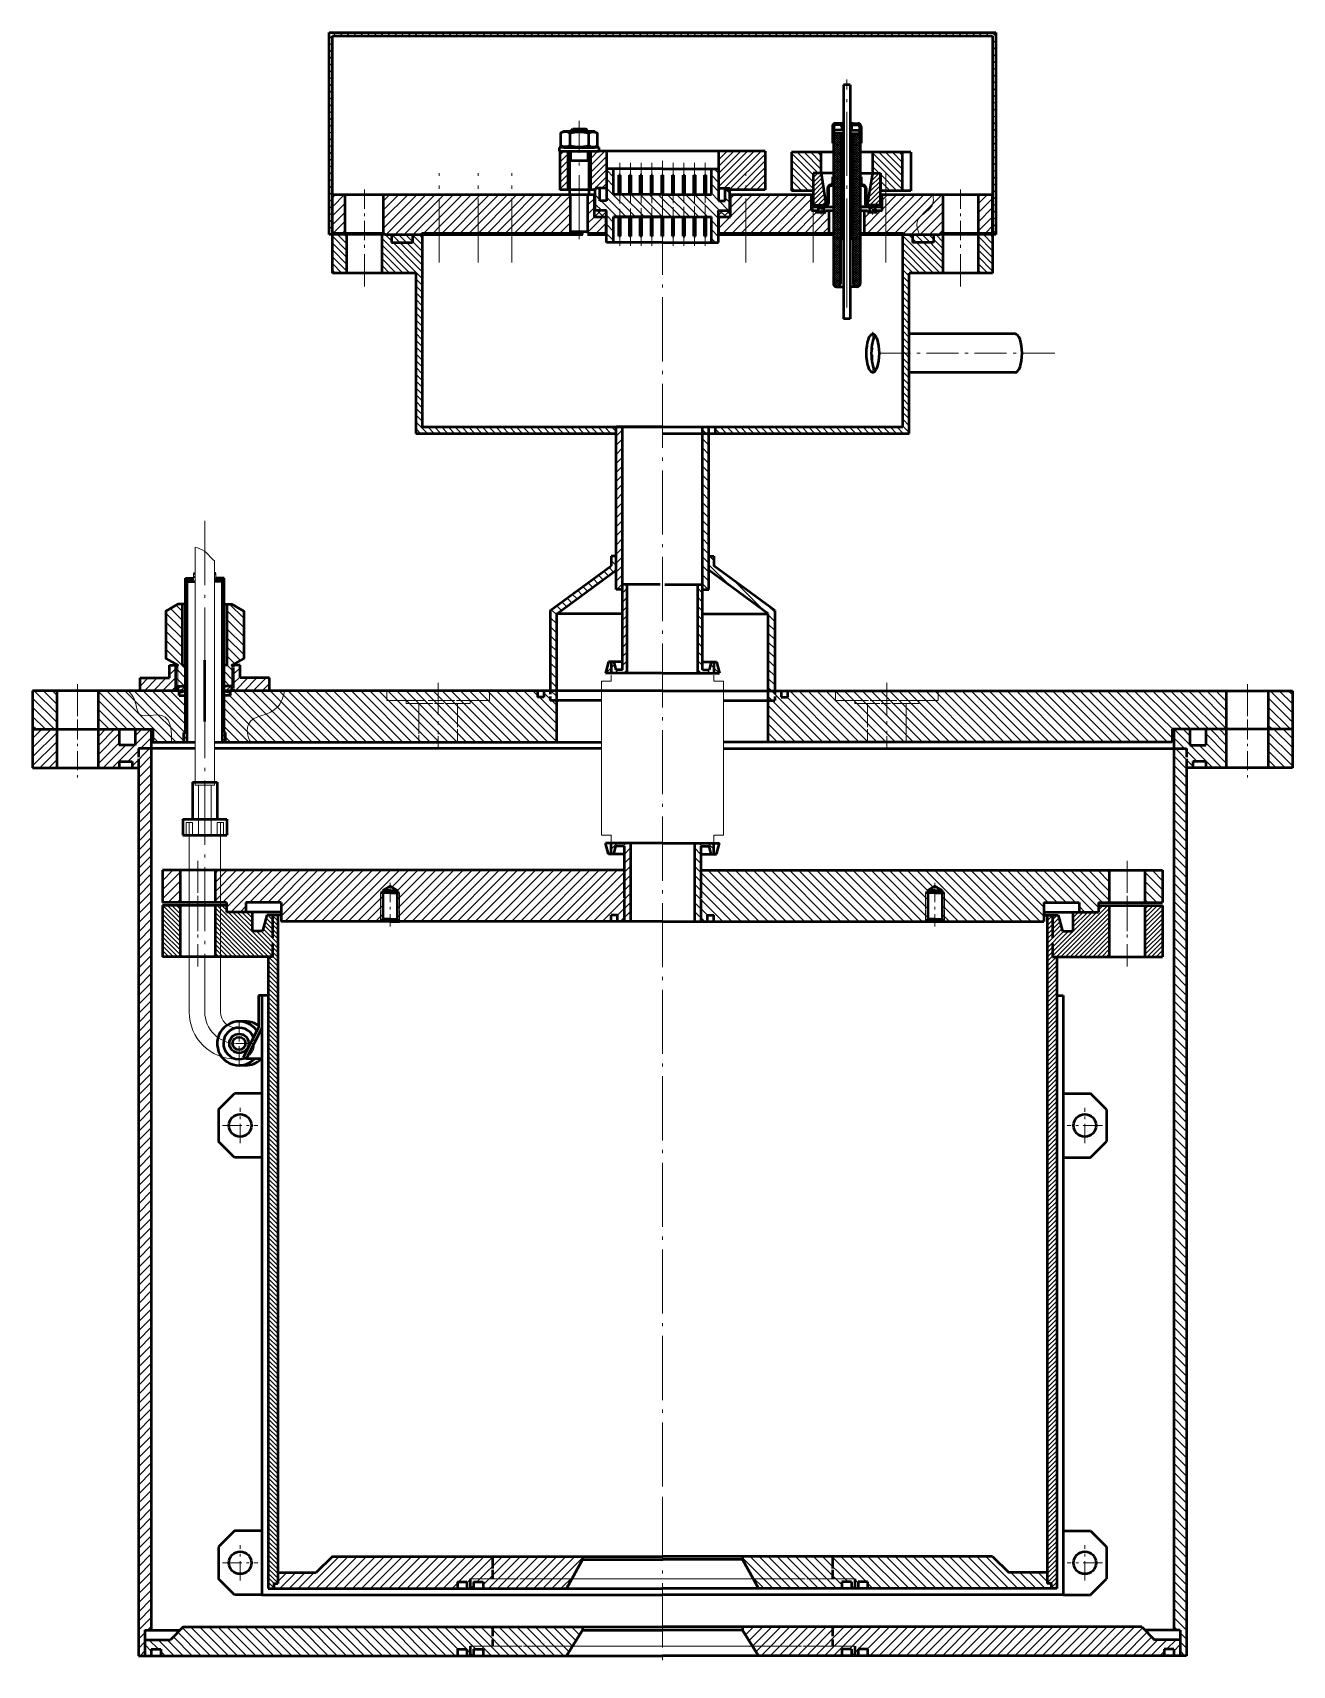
# Model space of a CAD drawing. Header units: millimetres. Extents: x 0 to 393, y 0 to 509.
import ezdxf

# ---------------------------------------------------------------- set-up
doc = ezdxf.new("R2010")
doc.units = ezdxf.units.MM
for name, pattern in [('S-P10', [15, 10, -2, 1, -2]), ('S-P20', [27, 20, -3, 1, -3]), ('S-P6', [9.8, 6, -1.5, 0.8, -1.5])]:
    doc.linetypes.add(name, pattern=pattern)
for name, color, linetype, lineweight in [('1', 9, 'Continuous', 20), ('2', 2, 'Continuous', 50), ('HATCH', 5, 'Continuous', 20)]:
    doc.layers.add(name, color=color, linetype=linetype, lineweight=lineweight)
pattern_1 = [(45, (-1211.3568, -496.5737), (0.7071068, -0.7071068), [])]
pattern_2 = [(315, (-1211.3568, -496.5737), (-1.4142136, -1.4142136), [])]
pattern_3 = [(225, (1604.3568, -496.5737), (1.4142136, -1.4142136), [])]
pattern_4 = [(135, (1604.3568, -496.5737), (-0.7071068, -0.7071068), [])]
pattern_5 = [(135, (1604.3568, -496.5737), (-1.4142136, -1.4142136), [])]
pattern_6 = [(225, (348.7408, -558.7459), (1.4142136, -1.4142136), [])]
pattern_7 = [(225, (348.7408, -558.7459), (0.7071068, -0.7071068), [])]
pattern_8 = [(135, (348.7408, -558.7459), (-1.4142136, -1.4142136), [])]
pattern_9 = [(225, (1604.3568, -496.5737), (0.7071068, -0.7071068), [])]
pattern_10 = [(135, (-2538.6565, 2165.2546), (-1.4142136, -1.4142136), [])]
pattern_11 = [(135, (1604.3568, -496.5737), (-1.0606602, -1.0606602), [])]
pattern_12 = [(45, (-3537.806, -1182.2693), (-1.4142136, 1.4142136), [])]
pattern_13 = [(135, (-1612.1188, 1.5543), (-0.35355339, -0.35355339), [])]
pattern_14 = [(135, (-1634.0644, 1.13043), (-0.35355339, -0.35355339), [])]

msp = doc.modelspace()

# ---------------------------------------------------------------- hatches: boundary and pattern name
at = {"layer": 'HATCH'}
h = msp.add_hatch(dxfattribs=at)
h.set_pattern_fill('U', scale=1.5, angle=135, style=0, pattern_type=0)
h.set_pattern_definition(pattern_11)
h.paths.add_polyline_path([(92.5, 509.31), (92.5, 446.31), (93.5, 446.31), (93.5, 508.31), (299.5, 508.31), (299.5, 446.31), (300.5, 446.31), (300.5, 509.31)])
h = msp.add_hatch(dxfattribs=at)
h.set_pattern_fill('U', scale=0.5, angle=135, style=0, pattern_type=0)
h.set_pattern_definition(pattern_13)
h.paths.add_polyline_path([(252, 480.51, -0.414214), (252.5, 480.01), (252.5, 478.91), (253, 478.91), (253, 480.01, 0.414214), (252, 481.01), (250.5, 481.01, 0.414214), (249.5, 480.01), (249.5, 474.81), (249.8, 474.81), (249.8, 477.87), (250, 477.87), (250, 480.01, -0.414214), (250.5, 480.51)])
h = msp.add_hatch(dxfattribs=at)
h.set_pattern_fill('U', scale=0.5, angle=135, style=0, pattern_type=0)
h.set_pattern_definition(pattern_14)
h.paths.add_polyline_path([(257.5, 480.51, -0.414214), (258, 480.01), (258, 477.87), (258.2, 477.87), (258.2, 474.81), (258.5, 474.81), (258.5, 480.01, 0.414214), (257.5, 481.01), (256, 481.01, 0.414214), (255, 480.01), (255, 478.91), (255.5, 478.91), (255.5, 480.01, -0.414214), (256, 480.51)])
h = msp.add_hatch(dxfattribs=at)
h.set_pattern_fill('U', scale=0.5, angle=45, style=0, double=1, pattern_type=0)
h.set_pattern_definition([(45, (-1612.1188, 1.5543), (-0.35355339, 0.35355339), []), (135, (-1612.1188, 1.5543), (-0.35355339, -0.35355339), [])])
h.paths.add_polyline_path([(252.25, 477.87), (249.8, 477.87), (249.8, 431.01, 0.414214), (250.8, 430.01), (251, 430.01, 0.414214), (252, 431.01), (252, 445.01), (252.25, 445.15)])
h = msp.add_hatch(dxfattribs=at)
h.set_pattern_fill('U', scale=0.5, angle=45, style=0, double=1, pattern_type=0)
h.set_pattern_definition([(135, (2120.1188, 1.5543), (0.35355339, 0.35355339), []), (45, (2120.1188, 1.5543), (0.35355339, -0.35355339), [])])
h.paths.add_polyline_path([(255.75, 477.87), (258.2, 477.87), (258.2, 431.01, -0.414214), (257.2, 430.01), (257, 430.01, -0.414214), (256, 431.01), (256, 445.01), (255.75, 445.15)])
h = msp.add_hatch(dxfattribs=at)
h.set_pattern_fill('U', scale=1.5, angle=45, style=0, pattern_type=0)
h.set_pattern_definition([(45, (-4585.616, -880.6875), (-1.06066017, 1.06066017), [])])
h.paths.add_polyline_path([(167, 472.31), (164.5, 472.31), (164.5, 460.31), (167, 460.31)])
h.paths.add_polyline_path([(179, 472.31), (174, 472.31), (174, 460.31), (175.5, 460.31), (175.5, 460.81), (179, 460.81)])
h.paths.add_polyline_path([(214, 472.31), (214, 460.81), (217.5, 460.81), (217.5, 460.31), (228.5, 460.31), (228.5, 472.31)])
h = msp.add_hatch(dxfattribs=at)
h.set_pattern_fill('U', scale=1.5, angle=135, style=0, pattern_type=0)
h.set_pattern_definition([(135, (-4377.8059, -1182.2693), (-1.06066017, -1.06066017), [])])
h.paths.add_polyline_path([(243.5, 465.51), (245.94, 465.51), (245.94, 472.01), (236.73, 472.01), (236.73, 460.01), (243.5, 460.01)])
h.paths.add_polyline_path([(262.06, 472.01), (262.06, 465.51), (264.5, 465.51), (264.5, 460.01), (271.31, 460.01), (271.31, 472.01)])
h = msp.add_hatch(dxfattribs=at)
h.set_pattern_fill('U', scale=2, angle=135, style=0, pattern_type=0)
h.set_pattern_definition([(135, (-4377.806, -1182.2693), (-1.4142136, -1.4142136), [])])
h.paths.add_polyline_path([(196.5, 458.81), (181.25, 458.81), (181.25, 466.81), (179, 466.81), (179, 456.81), (177, 456.81), (177, 460.81), (175.5, 460.81), (175.5, 453.81), (179, 453.81), (179, 443.81), (181.25, 443.81), (181.25, 451.81), (196.5, 451.81)])
h.paths.add_polyline_path([(217.5, 460.81), (216, 460.81), (216, 456.81), (214, 456.81), (214, 466.81), (211.75, 466.81), (211.75, 458.81), (196.5, 458.81), (196.5, 451.81), (211.75, 451.81), (211.75, 443.81), (214, 443.81), (214, 453.81), (217.5, 453.81)])
h = msp.add_hatch(dxfattribs=at)
h.set_pattern_fill('U', scale=0.5, angle=135, style=0, pattern_type=0)
h.set_pattern_definition(pattern_13)
h.paths.add_polyline_path([(249.8, 464.31), (249.5, 464.31), (249.5, 462.31, -0.414214), (249, 461.81, 0.414214), (248, 460.81), (248, 456.01, -0.414214), (247.5, 455.51), (243.5, 455.51), (243.5, 455.01), (247.3, 455.01, 0.414214), (248.3, 456.01), (248.3, 461.01, -0.414214), (248.8, 461.51, 0.414214), (249.8, 462.51)])
h = msp.add_hatch(dxfattribs=at)
h.set_pattern_fill('U', scale=0.5, angle=135, style=0, pattern_type=0)
h.set_pattern_definition(pattern_14)
h.paths.add_polyline_path([(258.5, 464.31), (258.2, 464.31), (258.2, 462.51, 0.414214), (259.2, 461.51, -0.414214), (259.7, 461.01), (259.7, 456.01, 0.414214), (260.7, 455.01), (264.5, 455.01), (264.5, 455.51), (260.5, 455.51, -0.414214), (260, 456.01), (260, 460.81, 0.414214), (259, 461.81, -0.414214), (258.5, 462.31)])
h = msp.add_hatch(dxfattribs=at)
h.set_pattern_fill('U', scale=2, angle=45, style=0, pattern_type=0)
h.set_pattern_definition(pattern_12)
h.paths.add_polyline_path([(97.5, 458.81), (93.5, 458.81), (93.5, 446.81), (97.5, 446.81)])
h = msp.add_hatch(dxfattribs=at)
h.set_pattern_fill('U', scale=2, angle=45, style=0, pattern_type=0)
h.set_pattern_definition(pattern_12)
h.paths.add_polyline_path([(109.5, 458.81), (109.5, 446.81), (110, 446.31), (121, 446.31), (121.5, 446.81), (126.84, 446.81), (126.84, 458.81)])
h = msp.add_hatch(dxfattribs=at)
h.set_pattern_fill('U', scale=2, angle=45, style=0, pattern_type=0)
h.set_pattern_definition(pattern_12)
h.paths.add_polyline_path([(139, 446.81), (139, 458.81), (126.84, 458.81), (126.84, 446.81)])
h = msp.add_hatch(dxfattribs=at)
h.set_pattern_fill('U', scale=2, angle=45, style=0, pattern_type=0)
h.set_pattern_definition(pattern_12)
h.paths.add_polyline_path([(149.49, 458.81), (139, 458.81), (139, 446.81), (149.49, 446.81)])
h = msp.add_hatch(dxfattribs=at)
h.set_pattern_fill('U', scale=2, angle=45, style=0, pattern_type=0)
h.set_pattern_definition(pattern_12)
h.paths.add_polyline_path([(167.75, 446.81), (167.75, 458.81), (149.49, 458.81), (149.49, 446.81)])
h = msp.add_hatch(dxfattribs=at)
h.set_pattern_fill('U', scale=2, angle=45, style=0, pattern_type=0)
h.set_pattern_definition(pattern_12)
h.paths.add_polyline_path([(175.25, 451.81), (175.25, 458.81), (173.25, 458.81), (173.25, 446.81), (178.9, 446.81), (178.9, 451.81)])
h = msp.add_hatch(dxfattribs=at)
h.set_pattern_fill('U', scale=2, angle=45, style=0, pattern_type=0)
h.set_pattern_definition(pattern_12)
h.paths.add_polyline_path([(222.5, 458.81), (217.75, 458.81), (217.75, 451.81), (214.1, 451.81), (214.1, 446.81), (222.5, 446.81)])
h = msp.add_hatch(dxfattribs=at)
h.set_pattern_fill('U', scale=2, angle=45, style=0, pattern_type=0)
h.set_pattern_definition(pattern_12)
h.paths.add_polyline_path([(243.51, 453.81), (243, 453.81), (243, 458.81), (222.5, 458.81), (222.5, 446.81), (243.51, 446.81)])
h = msp.add_hatch(dxfattribs=at)
h.set_pattern_fill('U', scale=2, angle=45, style=0, pattern_type=0)
h.set_pattern_definition([(45, (850.665, 3551.4817), (-1.4142136, 1.4142136), [])])
h.paths.add_polyline_path([(295, 446.81), (299.5, 446.81), (299.5, 458.81), (295, 458.81)])
edge = h.paths.add_edge_path()
edge.add_spline(control_points=[(280.81, 458.81), (281.13, 457.63), (281.02, 453.62), (274.8, 452.11), (276.16, 447.45), (276.7, 446.31)], knot_values=[2.760133, 2.760133, 2.760133, 2.760133, 6.068412, 13.152309, 16.448392, 16.448392, 16.448392, 16.448392], degree=3, periodic=0)
edge.add_line((276.7, 446.31), (283, 446.31))
edge.add_line((283, 446.31), (283.5, 446.81))
edge.add_line((283.5, 446.81), (284, 446.81))
edge.add_line((284, 446.81), (284, 458.81))
edge.add_line((284, 458.81), (280.81, 458.81))
edge = h.paths.add_edge_path()
edge.add_spline(control_points=[(276.7, 446.31), (276.16, 447.45), (274.8, 452.11), (281.02, 453.62), (281.13, 457.63), (280.81, 458.81)], knot_values=[2.760133, 2.760133, 2.760133, 2.760133, 6.056217, 13.140113, 16.448392, 16.448392, 16.448392, 16.448392], degree=3, periodic=0)
edge.add_line((280.81, 458.81), (265, 458.81))
edge.add_line((265, 458.81), (265, 453.81))
edge.add_line((265, 453.81), (263.5, 453.81))
edge.add_line((263.5, 453.81), (263.5, 453.31))
edge.add_line((263.5, 453.31), (260.5, 453.31))
edge.add_line((260.5, 453.31), (260.5, 453.81))
edge.add_line((260.5, 453.81), (259.5, 453.81))
edge.add_line((259.5, 453.81), (259.5, 446.81))
edge.add_line((259.5, 446.81), (271.5, 446.81))
edge.add_line((271.5, 446.81), (272, 446.31))
edge.add_line((272, 446.31), (276.7, 446.31))
h = msp.add_hatch(dxfattribs=at)
h.set_pattern_fill('U', scale=1.5, angle=45, style=0, double=1, pattern_type=0)
h.set_pattern_definition([(45, (-4377.8059, -1182.2693), (-1.06066017, 1.06066017), []), (135, (-4377.8059, -1182.2693), (-1.06066017, -1.06066017), [])])
h.paths.add_polyline_path([(179, 451.81), (179, 453.81), (175.25, 453.81), (175.25, 451.81)])
h.paths.add_polyline_path([(217.75, 451.81), (217.75, 453.81), (214, 453.81), (214, 451.81)])
h = msp.add_hatch(dxfattribs=at)
h.set_pattern_fill('U', scale=2, angle=45, style=0, pattern_type=0)
h.set_pattern_definition(pattern_12)
h.paths.add_polyline_path([(248.5, 453.81), (247.5, 453.81), (247.5, 453.31), (244.5, 453.31), (244.5, 453.81), (243.51, 453.81), (243.51, 446.81), (248.5, 446.81)])
h = msp.add_hatch(dxfattribs=at)
h.set_pattern_fill('U', angle=45, style=0, double=1, pattern_type=0)
h.set_pattern_definition([(45, (-4377.8059, -1182.2693), (-0.70710678, 0.70710678), []), (135, (-4377.8059, -1182.2693), (-0.70710678, -0.70710678), [])])
h.paths.add_polyline_path([(246.85, 454.16, 1), (245.15, 454.16, 1)])
h.paths.add_polyline_path([(262.85, 454.16, 1), (261.15, 454.16, 1)])
h = msp.add_hatch(dxfattribs=at)
h.set_pattern_fill('U', scale=1.5, angle=135, style=0, pattern_type=0)
h.set_pattern_definition(pattern_11)
h.paths.add_polyline_path([(93.5, 446.31), (93.5, 434.31), (98, 434.31), (98, 446.31)])
h = msp.add_hatch(dxfattribs=at)
h.set_pattern_fill('U', scale=1.5, angle=135, style=0, pattern_type=0)
h.set_pattern_definition(pattern_11)
h.paths.add_polyline_path([(109, 446.31), (109, 434.31), (119.5, 434.31), (119.5, 384.31), (180, 384.31), (182, 384.31), (182, 386.31), (121.5, 386.31), (121.5, 446.31)])
h = msp.add_hatch(dxfattribs=at)
h.set_pattern_fill('U', scale=1.5, angle=135, style=0, pattern_type=0)
h.set_pattern_definition(pattern_11)
h.paths.add_polyline_path([(271.5, 446.31), (271.5, 409.31), (273.5, 409.31), (273.5, 434.31), (284, 434.31), (284, 446.31)])
h = msp.add_hatch(dxfattribs=at)
h.set_pattern_fill('U', scale=1.5, angle=135, style=0, pattern_type=0)
h.set_pattern_definition(pattern_11)
h.paths.add_polyline_path([(295, 446.31), (295, 434.31), (299.5, 434.31), (299.5, 446.31)])
h = msp.add_hatch(dxfattribs=at)
h.set_pattern_fill('U', scale=1.5, angle=135, style=0, pattern_type=0)
h.set_pattern_definition(pattern_11)
h.paths.add_polyline_path([(213, 386.31), (213, 384.31), (273.5, 384.31), (273.5, 409.31), (271.5, 409.31), (271.5, 386.31)])
h = msp.add_hatch(dxfattribs=at)
h.set_pattern_fill('U', scale=2, angle=225, style=0, pattern_type=0)
h.set_pattern_definition(pattern_3)
h.paths.add_polyline_path([(184, 337.12), (184, 386.31), (182, 386.31), (182, 335.62), (184, 335.62), (184, 310.5), (181.97, 310.5), (181.3, 313), (179.7, 313), (178.76, 309.5), (185.5, 309.5), (185.5, 337.12)])
h = msp.add_hatch(dxfattribs=at)
h.set_pattern_fill('U', scale=2, angle=225, style=0, pattern_type=0)
h.set_pattern_definition(pattern_2)
h.paths.add_polyline_path([(209, 337.12), (209, 386.31), (211, 386.31), (211, 335.62), (209, 335.62), (209, 310.5), (211.03, 310.5), (211.7, 313), (213.3, 313), (214.24, 309.5), (207.5, 309.5), (207.5, 337.12)])
h = msp.add_hatch(dxfattribs=at)
h.set_pattern_fill('_USER', scale=2, angle=135, style=0, pattern_type=0)
h.set_pattern_definition(pattern_5)
edge = h.paths.add_edge_path()
edge.add_spline(control_points=[(78.63, 304), (78.26, 302.24), (76, 295.72), (66.1, 296.91), (66.91, 289.62), (68.02, 288)], knot_values=[0.689221, 0.689221, 0.689221, 0.689221, 5.136606, 15.653338, 21.319739, 21.319739, 21.319739, 21.319739], degree=3, periodic=0)
edge.add_line((68.02, 288), (101.85, 288))
edge.add_line((101.85, 288), (163.5, 288))
edge.add_line((163.5, 288), (163.5, 327.99))
edge.add_line((163.5, 327.99), (182, 341.62))
edge.add_line((182, 341.62), (182, 346))
edge.add_line((182, 346), (180.5, 346))
edge.add_line((180.5, 346), (180.5, 343))
edge.add_line((180.5, 343), (161.5, 329))
edge.add_line((161.5, 329), (161.5, 304))
edge.add_line((161.5, 304), (159.5, 304))
edge.add_line((159.5, 304), (159.5, 302))
edge.add_line((159.5, 302), (157.5, 302))
edge.add_line((157.5, 302), (157.5, 304))
edge.add_line((157.5, 304), (78.63, 304))
h = msp.add_hatch(dxfattribs=at)
h.set_pattern_fill('_USER', scale=2, angle=135, style=0, pattern_type=0)
h.set_pattern_definition(pattern_10)
edge = h.paths.add_edge_path()
edge.add_spline(control_points=[(314.37, 304), (314.74, 302.24), (317, 295.72), (326.9, 296.91), (326.09, 289.62), (324.98, 288)], knot_values=[0.689221, 0.689221, 0.689221, 0.689221, 5.136606, 15.653338, 21.319739, 21.319739, 21.319739, 21.319739], degree=3, periodic=0)
edge.add_line((324.98, 288), (291.15, 288))
edge.add_line((291.15, 288), (229.5, 288))
edge.add_line((229.5, 288), (229.5, 327.99))
edge.add_line((229.5, 327.99), (211, 341.62))
edge.add_line((211, 341.62), (211, 346))
edge.add_line((211, 346), (212.5, 346))
edge.add_line((212.5, 346), (212.5, 343))
edge.add_line((212.5, 343), (231.5, 329))
edge.add_line((231.5, 329), (231.5, 304))
edge.add_line((231.5, 304), (233.5, 304))
edge.add_line((233.5, 304), (233.5, 302))
edge.add_line((233.5, 302), (235.5, 302))
edge.add_line((235.5, 302), (235.5, 304))
edge.add_line((235.5, 304), (314.37, 304))
h = msp.add_hatch(dxfattribs=at)
h.set_pattern_fill('U', angle=135, style=0, pattern_type=0)
h.set_pattern_definition(pattern_4)
h.paths.add_polyline_path([(47.7, 339.11), (47.7, 291), (47.2, 291), (47.2, 288), (48.2, 288), (48.2, 339.11)])
h = msp.add_hatch(dxfattribs=at)
h.set_pattern_fill('U', angle=225, style=0, pattern_type=0)
h.set_pattern_definition(pattern_9)
h.paths.add_polyline_path([(48.2, 339.11), (48.2, 338.12), (50.7, 338.12), (50.7, 340.58), (50.2, 340.58), (50.2, 338.62), (48.7, 338.62), (48.7, 339.11)])
h = msp.add_hatch(dxfattribs=at)
h.set_pattern_fill('U', angle=225, style=0, pattern_type=0)
h.set_pattern_definition(pattern_9)
h.paths.add_polyline_path([(56.7, 340.58), (56.7, 338.12), (59.2, 338.12), (59.2, 339.11), (58.7, 339.11), (58.7, 338.62), (57.2, 338.62), (57.2, 340.58)])
h = msp.add_hatch(dxfattribs=at)
h.set_pattern_fill('U', angle=135, style=0, pattern_type=0)
h.set_pattern_definition(pattern_4)
h.paths.add_polyline_path([(59.7, 291), (59.7, 339.11), (59.2, 339.11), (59.2, 288), (60.2, 288), (60.2, 291)])
h = msp.add_hatch(dxfattribs=at)
h.set_pattern_fill('U', scale=2, angle=135, style=0, pattern_type=0)
h.set_pattern_definition(pattern_8)
h.paths.add_polyline_path([(46.7, 331), (45.25, 331), (41.57, 328.87), (41.57, 314.13), (45.25, 312), (45.27, 312), (45.27, 310.5), (44.7, 310.5), (44.7, 305.5), (47.7, 305.5), (47.7, 312), (46.7, 312)])
h = msp.add_hatch(dxfattribs=at)
h.set_pattern_fill('U', scale=2, angle=135, style=0, pattern_type=0)
h.set_pattern_definition(pattern_8)
h.paths.add_polyline_path([(62.15, 331), (60.7, 331), (60.7, 312), (59.7, 312), (59.7, 305.5), (62.7, 305.5), (62.7, 310.5), (62.14, 310.5), (62.14, 312), (62.15, 312), (65.84, 314.13), (65.84, 328.87)])
h = msp.add_hatch(dxfattribs=at)
h.set_pattern_fill('U', scale=2, angle=225, style=0, pattern_type=0)
h.set_pattern_definition(pattern_6)
h.paths.add_polyline_path([(44.7, 304), (44.7, 304.72), (44.7, 310.5), (45.27, 310.5), (45.27, 311.99), (45.25, 312), (44.7, 312), (42.7, 312), (42.7, 308), (33.5, 308), (33.5, 304)])
h = msp.add_hatch(dxfattribs=at)
h.set_pattern_fill('U', scale=2, angle=225, style=0, pattern_type=0)
h.set_pattern_definition(pattern_6)
h.paths.add_polyline_path([(64.7, 308), (64.7, 312), (62.14, 312), (62.14, 310.5), (62.7, 310.5), (62.7, 305.5), (62.14, 305.5), (62.14, 304), (73.9, 304), (73.9, 308)])
h = msp.add_hatch(dxfattribs=at)
h.set_pattern_fill('_USER', scale=2, angle=135, style=0, pattern_type=0)
h.set_pattern_definition(pattern_5)
h.paths.add_polyline_path([(0, 292), (7.5, 292), (7.5, 304), (0, 304)])
h = msp.add_hatch(dxfattribs=at)
h.set_pattern_fill('_USER', scale=2, angle=135, style=0, pattern_type=0)
h.set_pattern_definition(pattern_5)
edge = h.paths.add_edge_path()
edge.add_line((37.5, 292), (37.5, 288))
edge.add_line((37.5, 288), (43.24, 288))
edge.add_spline(control_points=[(43.24, 288), (43.55, 289.77), (42.88, 299.66), (32.31, 293.49), (32.39, 301.32), (30.49, 303.24), (29.76, 304)], knot_values=[2.822345, 2.822345, 2.822345, 2.822345, 7.591344, 16.691653, 21.744089, 24.930075, 24.930075, 24.930075, 24.930075], degree=3, periodic=0)
edge.add_line((29.76, 304), (20.5, 304))
edge.add_line((20.5, 304), (20.5, 292))
edge.add_line((20.5, 292), (37.5, 292))
h = msp.add_hatch(dxfattribs=at)
h.set_pattern_fill('_USER', scale=2, angle=135, style=0, pattern_type=0)
h.set_pattern_definition(pattern_5)
edge = h.paths.add_edge_path()
edge.add_spline(control_points=[(29.76, 304), (30.49, 303.24), (32.39, 301.32), (32.31, 293.49), (42.88, 299.66), (43.55, 289.77), (43.24, 288)], knot_values=[2.822345, 2.822345, 2.822345, 2.822345, 6.008331, 11.060767, 20.161076, 24.930075, 24.930075, 24.930075, 24.930075], degree=3, periodic=0)
edge.add_line((43.24, 288), (47.2, 288))
edge.add_line((47.2, 288), (47.2, 291))
edge.add_line((47.2, 291), (47.7, 291))
edge.add_line((47.7, 291), (47.7, 302.5))
edge.add_line((47.7, 302.5), (45.7, 302.5))
edge.add_line((45.7, 302.5), (45.7, 304))
edge.add_line((45.7, 304), (29.76, 304))
h = msp.add_hatch(dxfattribs=at)
h.set_pattern_fill('U', angle=225, style=0, pattern_type=0)
h.set_pattern_definition(pattern_7)
h.paths.add_polyline_path([(45.27, 305.5), (45.27, 304), (47.7, 304), (47.7, 305.5)])
h = msp.add_hatch(dxfattribs=at)
h.set_pattern_fill('U', angle=225, style=0, pattern_type=0)
h.set_pattern_definition(pattern_7)
h.paths.add_polyline_path([(59.7, 305.5), (59.7, 304), (62.14, 304), (62.14, 305.5)])
h = msp.add_hatch(dxfattribs=at)
h.set_pattern_fill('_USER', scale=2, angle=135, style=0, pattern_type=0)
h.set_pattern_definition(pattern_5)
edge = h.paths.add_edge_path()
edge.add_line((59.7, 291), (60.2, 291))
edge.add_line((60.2, 291), (60.2, 288))
edge.add_line((60.2, 288), (68.02, 288))
edge.add_spline(control_points=[(68.02, 288), (66.91, 289.62), (66.1, 296.91), (76, 295.72), (78.26, 302.24), (78.63, 304)], knot_values=[0.689221, 0.689221, 0.689221, 0.689221, 6.355622, 16.872354, 21.319739, 21.319739, 21.319739, 21.319739], degree=3, periodic=0)
edge.add_line((78.63, 304), (61.7, 304))
edge.add_line((61.7, 304), (61.7, 302.5))
edge.add_line((61.7, 302.5), (59.7, 302.5))
edge.add_line((59.7, 302.5), (59.7, 291))
h = msp.add_hatch(dxfattribs=at)
h.set_pattern_fill('_USER', scale=2, angle=135, style=0, pattern_type=0)
h.set_pattern_definition(pattern_10)
edge = h.paths.add_edge_path()
edge.add_line((372.5, 292), (372.5, 304))
edge.add_line((372.5, 304), (363.24, 304))
edge.add_spline(control_points=[(363.24, 304), (362.51, 303.24), (360.61, 301.32), (360.69, 293.49), (350.12, 299.66), (349.45, 289.77), (349.76, 288)], knot_values=[2.822345, 2.822345, 2.822345, 2.822345, 6.008331, 11.060767, 20.161076, 24.930075, 24.930075, 24.930075, 24.930075], degree=3, periodic=0)
edge.add_line((349.76, 288), (355.5, 288))
edge.add_line((355.5, 288), (355.5, 292))
edge.add_line((355.5, 292), (372.5, 292))
h = msp.add_hatch(dxfattribs=at)
h.set_pattern_fill('_USER', scale=2, angle=135, style=0, pattern_type=0)
h.set_pattern_definition(pattern_10)
h.paths.add_polyline_path([(393, 304), (385.5, 304), (385.5, 292), (393, 292)])
h = msp.add_hatch(dxfattribs=at)
h.set_pattern_fill('U', scale=2, angle=225, style=0, pattern_type=0)
h.set_pattern_definition(pattern_3)
h.paths.add_polyline_path([(0, 280), (7.5, 280), (7.5, 292), (0, 292)])
h = msp.add_hatch(dxfattribs=at)
h.set_pattern_fill('U', scale=2, angle=225, style=0, pattern_type=0)
h.set_pattern_definition(pattern_3)
h.paths.add_polyline_path([(32, 292), (32, 287), (27, 287), (27, 292), (20.5, 292), (20.5, 280), (27, 280), (27, 282), (31, 282), (31, 280), (33, 280), (33, 3), (35, 3), (35, 11), (37, 11), (37, 292)])
h = msp.add_hatch(dxfattribs=at)
h.set_pattern_fill('U', scale=2, angle=225, style=0, pattern_type=0)
h.set_pattern_definition(pattern_2)
h.paths.add_polyline_path([(361, 292), (361, 287), (366, 287), (366, 292), (372.5, 292), (372.5, 280), (366, 280), (366, 282), (362, 282), (362, 280), (360, 280), (360, 3), (358, 3), (358, 11), (356, 11), (356, 292)])
h = msp.add_hatch(dxfattribs=at)
h.set_pattern_fill('U', scale=2, angle=225, style=0, pattern_type=0)
h.set_pattern_definition(pattern_2)
h.paths.add_polyline_path([(393, 292), (385.5, 292), (385.5, 280), (393, 280)])
h = msp.add_hatch(dxfattribs=at)
h.set_pattern_fill('U', scale=2, angle=225, style=0, pattern_type=0)
h.set_pattern_definition(pattern_3)
h.paths.add_polyline_path([(57, 248), (57, 238), (60.5, 238), (60.5, 235), (66.5, 235), (66.5, 238), (77.5, 238), (77.5, 232), (108.5, 232), (109.25, 232.75), (109.25, 241.75), (111.5, 243.05), (113.75, 241.75), (113.75, 232.75), (114.5, 232), (180.5, 232), (180.5, 234), (182.5, 234), (182.5, 232), (186.5, 232), (186.5, 255.5), (186.5, 256.5), (180.5, 256.5), (180.5, 254.65), (180.5, 253), (181.3, 253), (181.97, 255.5), (184.5, 255.5), (184.5, 248)])
h = msp.add_hatch(dxfattribs=at)
h.set_pattern_fill('U', scale=2, angle=225, style=0, pattern_type=0)
h.set_pattern_definition(pattern_2)
h.paths.add_polyline_path([(336, 248), (336, 238), (332.5, 238), (332.5, 235), (326.5, 235), (326.5, 238), (315.5, 238), (315.5, 232), (284.5, 232), (283.75, 232.75), (283.75, 241.75), (281.5, 243.05), (279.25, 241.75), (279.25, 232.75), (278.5, 232), (212.5, 232), (212.5, 234), (210.5, 234), (210.5, 232), (206.5, 232), (206.5, 255.5), (206.5, 256.5), (212.5, 256.5), (212.5, 254.65), (212.5, 253), (211.7, 253), (211.03, 255.5), (208.5, 255.5), (208.5, 248)])
h = msp.add_hatch(dxfattribs=at)
h.set_pattern_fill('U', scale=2, angle=225, style=0, pattern_type=0)
h.set_pattern_definition(pattern_3)
h.paths.add_polyline_path([(40.5, 238), (46, 238), (46, 248), (40.5, 248)])
h = msp.add_hatch(dxfattribs=at)
h.set_pattern_fill('U', scale=2, angle=225, style=0, pattern_type=0)
h.set_pattern_definition(pattern_2)
h.paths.add_polyline_path([(352.5, 248), (347, 248), (347, 238), (352.5, 238)])
h = msp.add_hatch(dxfattribs=at)
h.set_pattern_fill('U', angle=135, style=0, pattern_type=0)
h.set_pattern_definition(pattern_4)
h.paths.add_polyline_path([(40.5, 237), (40.5, 221), (46, 221), (46, 237)])
h = msp.add_hatch(dxfattribs=at)
h.set_pattern_fill('U', angle=135, style=0, pattern_type=0)
h.set_pattern_definition(pattern_4)
h.paths.add_polyline_path([(73.5, 221), (73.5, 24), (75.25, 24), (75.25, 25.5), (76.5, 25.5), (76.5, 234), (73.1, 234), (71.76, 229), (68.5, 229), (68.5, 235), (60.5, 235), (60.5, 237), (57, 237), (57, 221)])
h = msp.add_hatch(dxfattribs=at)
h.set_pattern_fill('U', angle=135, style=0, pattern_type=0)
h.set_pattern_definition(pattern_1)
h.paths.add_polyline_path([(319.5, 221), (319.5, 24), (317.75, 24), (317.75, 25.5), (316.5, 25.5), (316.5, 234), (319.9, 234), (321.24, 229), (324.5, 229), (324.5, 235), (332.5, 235), (332.5, 237), (336, 237), (336, 221)])
h = msp.add_hatch(dxfattribs=at)
h.set_pattern_fill('U', angle=135, style=0, pattern_type=0)
h.set_pattern_definition(pattern_1)
h.paths.add_polyline_path([(352.5, 237), (352.5, 221), (347, 221), (347, 237)])
h = msp.add_hatch(dxfattribs=at)
h.set_pattern_fill('_USER', scale=2, angle=225, style=0, pattern_type=0)
h.set_pattern_definition(pattern_3)
h.paths.add_polyline_path([(93.5, 34), (88.5, 29), (76.5, 29), (76.5, 25.5), (75.25, 25.5), (75.25, 24), (132.5, 24), (132.5, 26), (135.5, 26), (135.5, 24), (137.5, 24), (137.5, 26), (140.5, 26), (140.5, 24), (166.5, 24), (171.5, 33), (171.5, 34)])
h = msp.add_hatch(dxfattribs=at)
h.set_pattern_fill('_USER', scale=2, angle=225, style=0, pattern_type=0)
h.set_pattern_definition(pattern_2)
h.paths.add_polyline_path([(299.5, 34), (304.5, 29), (316.5, 29), (316.5, 25.5), (317.75, 25.5), (317.75, 24), (260.5, 24), (260.5, 26), (257.5, 26), (257.5, 24), (255.5, 24), (255.5, 26), (252.5, 26), (252.5, 24), (226.5, 24), (221.5, 33), (221.5, 34)])
h = msp.add_hatch(dxfattribs=at)
h.set_pattern_fill('_USER', scale=2, angle=135, style=0, pattern_type=0)
h.set_pattern_definition(pattern_5)
h.paths.add_polyline_path([(47, 12), (43, 8), (35, 8), (35, 3), (37, 3), (37, 5), (40, 5), (40, 3), (132.5, 3), (132.5, 5), (135.5, 5), (135.5, 3), (137.5, 3), (137.5, 5), (140.5, 5), (140.5, 3), (166.5, 3), (171.5, 11), (171.5, 12)])
h = msp.add_hatch(dxfattribs=at)
h.set_pattern_fill('_USER', scale=2, angle=135, style=0, pattern_type=0)
h.set_pattern_definition([(45, (-1211.3568, -496.5737), (1.4142136, -1.4142136), [])])
h.paths.add_polyline_path([(346, 12), (350, 8), (358, 8), (358, 3), (356, 3), (356, 5), (353, 5), (353, 3), (260.5, 3), (260.5, 5), (257.5, 5), (257.5, 3), (255.5, 3), (255.5, 5), (252.5, 5), (252.5, 3), (226.5, 3), (221.5, 11), (221.5, 12)])

# ---------------------------------------------------------------- linework, layer by layer
at = {"layer": '1', "color": 7, "linetype": 'S-P20'}
for p, q in [((254, 437.61), (254, 494.66)), ((170.5, 444.84), (170.5, 481.8)), ((183.17, 468.75), (183.17, 456.01)), ((186.5, 468.75), (186.5, 456.04)), ((189.83, 468.75), (189.83, 456.07)), ((193.17, 468.75), (193.17, 456.1)), ((196.5, 469.31), (196.5, 456.05)), ((199.83, 468.75), (199.83, 456.16)), ((203.17, 468.75), (203.17, 456.19)), ((206.5, 468.75), (206.5, 456.22)), ((209.83, 468.75), (209.83, 456.24)), ((126.84, 437.61), (126.84, 465.5)), ((139, 437.61), (139, 465.5)), ((149.49, 437.61), (149.49, 465.5)), ((196.5, 437.61), (196.5, 465.5)), ((222.5, 437.61), (222.5, 465.5)), ((243.51, 437.61), (243.51, 465.5)), ((266.16, 458.7), (266.16, 465.5)), ((183.17, 454.37), (183.17, 442.83)), ((186.5, 454.47), (186.5, 442.83)), ((189.83, 454.58), (189.83, 442.83)), ((193.17, 454.68), (193.17, 442.83)), ((196.5, 453.77), (196.5, 54.55)), ((199.83, 454.88), (199.83, 442.83)), ((203.17, 454.99), (203.17, 442.83)), ((206.5, 455.09), (206.5, 442.83)), ((209.83, 455.19), (209.83, 442.83)), ((246, 452.62), (246, 454.86)), ((254, 423.54), (254, 456.82)), ((262, 454.56), (262, 455.38)), ((262, 452.62), (262, 454.3)), ((266.16, 437.61), (266.16, 458.18)), ((53.7, 356.98), (53.7, 203.85)), ((196.5, 52.6), (196.5, 0))]:
    msp.add_line(p, q, dxfattribs=at)
at = {"layer": '1', "color": 7}
for p, q in [((168.07, 478.85), (168.07, 478.51)), ((172.99, 478.85), (172.99, 478.51)), ((168.07, 472.31), (168.07, 469.31)), ((172.99, 472.31), (172.99, 469.31)), ((50.7, 348.77), (50.7, 321)), ((56.7, 344.59), (56.7, 321)), ((50.2, 340.58), (50.2, 338.62)), ((57.2, 340.58), (57.2, 338.62)), ((50.7, 321), (50.7, 274.53)), ((56.7, 321), (56.7, 274.53)), ((45.27, 308.11), (45.27, 312)), ((62.14, 308.07), (62.14, 312)), ((45.27, 305.5), (45.27, 308.09)), ((62.14, 305.5), (62.14, 307.53)), ((177.5, 259), (177.5, 307)), ((180.5, 307), (177.5, 307)), ((180.5, 308.89), (180.5, 307)), ((212.5, 308.89), (212.5, 307)), ((212.5, 307), (215.5, 307)), ((215.5, 259), (215.5, 307)), ((110.5, 304), (110.5, 301)), ((110.5, 301), (122.56, 301)), ((116.5, 301), (116.5, 300)), ((123.37, 301), (131.74, 301)), ((132.25, 301), (142.5, 301)), ((136.5, 301), (136.5, 300)), ((142.5, 304), (142.5, 301)), ((250.5, 304), (250.5, 301)), ((260.75, 301), (250.5, 301)), ((256.5, 301), (256.5, 300)), ((269.63, 301), (261.26, 301)), ((282.5, 301), (270.44, 301)), ((276.5, 301), (276.5, 300)), ((282.5, 304), (282.5, 301)), ((116.5, 300), (124.8, 300)), ((120.5, 290.6), (120.5, 300)), ((125.41, 300), (128.27, 300)), ((128.68, 300), (136.5, 300)), ((132.5, 300), (132.5, 292.64)), ((264.32, 300), (256.5, 300)), ((260.5, 300), (260.5, 292.64)), ((267.59, 300), (264.73, 300)), ((276.5, 300), (268.2, 300)), ((272.5, 290.6), (272.5, 300)), ((132.5, 292.03), (132.5, 288)), ((260.5, 292.03), (260.5, 288)), ((120.5, 288), (120.5, 290.19)), ((272.5, 288), (272.5, 290.19)), ((50.7, 275.48), (50.7, 274.53)), ((56.7, 275.47), (56.7, 274.53)), ((50.7, 274.53), (56.7, 274.53)), ((51.7, 274.53), (51.7, 258.93)), ((55.7, 274.53), (55.7, 258.93)), ((47.85, 262.93), (47.85, 258.93)), ((47.85, 262.93), (49.85, 262.93)), ((48.85, 203.8), (48.85, 262.93)), ((49.85, 262.93), (49.85, 258.93)), ((57.55, 262.93), (59.55, 262.93)), ((57.55, 262.93), (57.55, 258.93)), ((58.6, 203.85), (58.6, 262.93)), ((59.55, 262.93), (59.55, 258.93)), ((180.5, 259), (177.5, 259)), ((180.5, 256.5), (180.5, 259)), ((212.5, 256.5), (212.5, 259)), ((212.5, 259), (215.5, 259)), ((108.5, 235.93), (108.5, 241)), ((114.5, 235.93), (114.5, 241)), ((278.5, 235.93), (278.5, 241)), ((284.5, 235.93), (284.5, 241)), ((108.5, 232), (108.5, 235.66)), ((114.5, 232), (114.5, 235.66)), ((278.5, 232), (278.5, 235.66)), ((284.5, 232), (284.5, 235.66)), ((63.6, 198.85), (64.5, 198.85)), ((63.55, 189.1), (64.5, 189.1)), ((136.5, 27), (151.42, 27)), ((152.04, 27), (196.5, 27)), ((240.96, 27), (196.5, 27)), ((256.5, 27), (241.58, 27)), ((136.5, 6), (152.77, 6)), ((153.16, 6), (196.5, 6)), ((239.84, 6), (196.5, 6)), ((256.5, 6), (240.23, 6))]:
    msp.add_line(p, q, dxfattribs=at)
at = {"layer": '1', "color": 7, "linetype": 'S-P6'}
for p, q in [((103.5, 460.38), (103.5, 444.38)), ((289.5, 460.38), (289.5, 444.38)), ((262.1, 402.84), (262.1, 415.98)), ((14, 295), (14, 277)), ((379, 295), (379, 277)), ((111.5, 244.1), (111.5, 230.5)), ((281.5, 244.1), (281.5, 230.5)), ((64.4, 187.15), (64.4, 200.85)), ((63.55, 194), (69.35, 194)), ((64.75, 162.9), (64.75, 173.9)), ((328.25, 162.9), (328.25, 173.9)), ((59.25, 168.4), (70.25, 168.4)), ((333.75, 168.4), (322.75, 168.4)), ((64.75, 26.5), (64.75, 37.5)), ((328.25, 26.5), (328.25, 37.5)), ((59.25, 32), (70.25, 32)), ((333.75, 32), (322.75, 32))]:
    msp.add_line(p, q, dxfattribs=at)
at = {"layer": '1', "color": 7, "linetype": 'S-P10'}
for p, q in [((103.5, 430.17), (103.5, 450.45)), ((103.5, 430.17), (103.5, 450.45)), ((289.5, 430.17), (289.5, 450.45)), ((318.86, 409.31), (263.36, 409.31)), ((14, 306.11), (14, 288.83)), ((126.5, 306.51), (126.5, 290.5)), ((266.5, 306.51), (266.5, 290.5)), ((379, 306.11), (379, 288.83)), ((126.5, 289.89), (126.5, 286.08)), ((266.5, 289.89), (266.5, 286.08)), ((51.5, 251), (51.5, 229)), ((341.5, 251), (341.5, 229)), ((51.5, 240), (51.5, 218)), ((341.5, 240), (341.5, 218))]:
    msp.add_line(p, q, dxfattribs=at)
at = {"layer": '1', "color": 7}
msp.add_circle((64.4, 194), 4.85, dxfattribs=at)
for centre, radius in [((63.55, 203.8), 14.7), ((63.55, 203.85), 9.85), ((63.6, 203.85), 5)]:
    msp.add_arc(centre, radius, 180, 270, dxfattribs=at)
msp.add_open_spline([(280.81, 458.81), (281.13, 457.63), (281.02, 453.62), (274.8, 452.11), (276.16, 447.45), (276.7, 446.31)], degree=3, knots=[2.760133, 2.760133, 2.760133, 2.760133, 6.068412, 13.152309, 16.448392, 16.448392, 16.448392, 16.448392], dxfattribs=at)
at = {"layer": '2', "color": 7}
for p, q in [((92.5, 509.31), (300.5, 509.31)), ((92.5, 446.31), (92.5, 509.31)), ((300.5, 509.31), (300.5, 446.31)), ((93.5, 508.31), (299.5, 508.31)), ((93.5, 446.31), (93.5, 508.31)), ((299.5, 508.31), (299.5, 446.31)), ((253, 493.01), (253, 420.01)), ((255, 493.01), (253, 493.01)), ((255, 493.01), (255, 420.01)), ((167.73, 478.51), (168.53, 479.31)), ((168.53, 479.31), (172.53, 479.31)), ((173.33, 478.51), (172.53, 479.31)), ((249.5, 480.01), (249.5, 474.81)), ((250, 480.01), (250, 477.87)), ((253, 478.91), (250, 478.91)), ((253, 481.01), (250.5, 481.01)), ((252, 480.51), (250.5, 480.51)), ((252.5, 480.01), (252.5, 478.91)), ((255, 481.01), (257.5, 481.01)), ((255, 478.91), (258, 478.91)), ((255.5, 480.01), (255.5, 478.91)), ((256, 480.51), (257.5, 480.51)), ((258, 480.01), (258, 477.87)), ((258.5, 480.01), (258.5, 474.81)), ((167.61, 477.92), (167.61, 474.1)), ((173.39, 477.92), (173.39, 474.1)), ((249.8, 474.81), (249.5, 474.81)), ((249.8, 477.87), (249.8, 431.01)), ((253, 477.87), (249.8, 477.87)), ((252.25, 477.87), (252.25, 445.15)), ((255, 477.87), (258.2, 477.87)), ((255.75, 477.87), (255.75, 445.15)), ((258.2, 477.87), (258.2, 431.01)), ((258.2, 474.81), (258.5, 474.81)), ((164.25, 473.51), (164.25, 472.31)), ((165.75, 473.51), (164.25, 473.51)), ((164.25, 472.31), (170.5, 472.31)), ((164.5, 472.31), (164.5, 460.31)), ((167, 472.31), (167, 460.31)), ((167.53, 472.31), (167.53, 458.81)), ((173.53, 469.31), (167.53, 469.31)), ((170.5, 472.31), (176.75, 472.31)), ((173.53, 472.31), (173.53, 458.81)), ((174, 472.31), (174, 460.31)), ((176.75, 473.51), (175.25, 473.51)), ((176.75, 472.31), (176.75, 473.51)), ((228.5, 472.31), (176.75, 472.31)), ((179, 472.31), (179, 456.81)), ((214, 472.31), (214, 456.81)), ((228.5, 472.31), (228.5, 460.31)), ((228.5, 472.31), (228.5, 460.31)), ((249.8, 472.01), (236.73, 472.01)), ((236.73, 472.01), (236.73, 460.01)), ((245.94, 472.01), (245.94, 465.51)), ((274.02, 472.01), (258.2, 472.01)), ((262.06, 472.01), (262.06, 465.51)), ((271.31, 472.01), (271.31, 460.01)), ((274.02, 472.01), (274.02, 460.01)), ((196.5, 466.81), (179, 466.81)), ((181.25, 458.81), (181.25, 466.81)), ((182.92, 458.81), (182.92, 464.81)), ((183.42, 464.81), (182.92, 464.81)), ((183.42, 458.81), (183.42, 464.81)), ((186.25, 458.81), (186.25, 464.81)), ((186.75, 464.81), (186.25, 464.81)), ((186.75, 458.81), (186.75, 464.81)), ((189.58, 458.81), (189.58, 464.81)), ((190.08, 464.81), (189.58, 464.81)), ((190.08, 458.81), (190.08, 464.81)), ((192.92, 458.81), (192.92, 464.81)), ((193.42, 464.81), (192.92, 464.81)), ((193.42, 458.81), (193.42, 464.81)), ((196.25, 458.81), (196.25, 464.81)), ((196.5, 464.81), (196.25, 464.81)), ((196.5, 466.81), (214, 466.81)), ((196.5, 464.81), (196.75, 464.81)), ((196.75, 458.81), (196.75, 464.81)), ((199.58, 458.81), (199.58, 464.81)), ((199.58, 464.81), (200.08, 464.81)), ((200.08, 458.81), (200.08, 464.81)), ((202.92, 458.81), (202.92, 464.81)), ((202.92, 464.81), (203.42, 464.81)), ((203.42, 458.81), (203.42, 464.81)), ((206.25, 458.81), (206.25, 464.81)), ((206.25, 464.81), (206.75, 464.81)), ((206.75, 458.81), (206.75, 464.81)), ((209.58, 458.81), (209.58, 464.81)), ((209.58, 464.81), (210.08, 464.81)), ((210.08, 458.81), (210.08, 464.81)), ((211.75, 458.81), (211.75, 466.81)), ((249.8, 465.51), (243.5, 465.51)), ((243.5, 465.51), (243.5, 455.51)), ((243.5, 465.51), (243.5, 460.01)), ((246, 465.51), (247.5, 456.01)), ((249.8, 464.31), (249.5, 464.31)), ((249.5, 464.31), (249.5, 462.31)), ((258.2, 465.51), (264.5, 465.51)), ((258.2, 464.31), (258.5, 464.31)), ((258.5, 464.31), (258.5, 462.31)), ((262, 465.51), (260.5, 456.01)), ((264.5, 455.51), (264.5, 465.51)), ((264.5, 465.51), (264.5, 460.01)), ((93.5, 458.81), (175.5, 458.81)), ((93.5, 446.81), (93.5, 458.81)), ((97.5, 446.81), (97.5, 458.81)), ((109.5, 446.81), (109.5, 458.81)), ((175.5, 460.31), (164.5, 460.31)), ((167.75, 446.81), (167.75, 458.81)), ((173.25, 446.81), (173.25, 458.81)), ((175.25, 451.81), (175.25, 458.81)), ((175.5, 453.81), (175.5, 460.81)), ((179, 460.81), (175.5, 460.81)), ((179, 460.81), (175.5, 460.81)), ((175.5, 460.81), (175.5, 460.31)), ((177, 456.81), (177, 460.81)), ((196.5, 458.81), (181.25, 458.81)), ((196.5, 458.81), (211.75, 458.81)), ((214, 460.81), (217.5, 460.81)), ((214, 460.81), (217.5, 460.81)), ((216, 456.81), (216, 460.81)), ((228.5, 460.31), (216, 460.31)), ((217.5, 453.81), (217.5, 460.81)), ((217.5, 460.81), (217.5, 460.31)), ((217.5, 458.81), (243.51, 458.81)), ((217.75, 451.81), (217.75, 458.81)), ((243.51, 460.01), (236.73, 460.01)), ((243, 453.81), (243, 458.81)), ((248, 460.81), (248, 456.01)), ((248.3, 461.01), (248.3, 456.01)), ((259.7, 461.01), (259.7, 456.01)), ((260, 460.81), (260, 456.01)), ((274.02, 460.01), (264.5, 460.01)), ((264.5, 458.81), (299.5, 458.81)), ((265, 453.81), (265, 458.81)), ((284, 458.81), (284, 446.81)), ((295, 458.81), (295, 446.81)), ((299.5, 446.81), (299.5, 458.81)), ((179, 453.81), (175.25, 453.81)), ((179, 456.81), (177, 456.81)), ((179, 443.81), (179, 453.81)), ((214, 456.81), (216, 456.81)), ((214, 453.81), (217.75, 453.81)), ((214, 443.81), (214, 453.81)), ((243, 453.81), (245.23, 453.81)), ((243.5, 455.51), (247.5, 455.51)), ((243.5, 455.51), (243.5, 455.01)), ((243.5, 455.01), (249.8, 455.01)), ((243.5, 455.01), (249.8, 455.01)), ((244.5, 453.31), (244.5, 453.81)), ((244.5, 453.31), (247.5, 453.31)), ((248, 456.01), (247.5, 456.01)), ((247.5, 455.51), (247.5, 456.01)), ((247.5, 453.31), (247.5, 453.81)), ((247.5, 453.81), (249.8, 453.81)), ((248.5, 446.81), (248.5, 453.81)), ((264.5, 455.01), (258.2, 455.01)), ((258.2, 455.01), (264.5, 455.01)), ((258.2, 453.81), (260.5, 453.81)), ((259.5, 446.81), (259.5, 453.81)), ((260, 456.01), (260.5, 456.01)), ((260.5, 455.51), (260.5, 456.01)), ((264.5, 455.51), (260.5, 455.51)), ((260.5, 453.31), (260.5, 453.81)), ((260.5, 453.31), (263.5, 453.31)), ((262.77, 453.81), (265, 453.81)), ((263.5, 453.31), (263.5, 453.81)), ((264.5, 455.51), (264.5, 455.01)), ((175.25, 451.81), (179, 451.81)), ((178.9, 446.81), (178.9, 451.81)), ((181.25, 451.81), (211.75, 451.81)), ((196.5, 451.81), (181.25, 451.81)), ((181.25, 443.81), (181.25, 451.81)), ((182.92, 445.81), (182.92, 451.81)), ((183.42, 445.81), (183.42, 451.81)), ((186.25, 445.81), (186.25, 451.81)), ((186.75, 445.81), (186.75, 451.81)), ((189.58, 445.81), (189.58, 451.81)), ((190.08, 445.81), (190.08, 451.81)), ((192.92, 445.81), (192.92, 451.81)), ((193.42, 445.81), (193.42, 451.81)), ((196.25, 445.81), (196.25, 451.81)), ((196.5, 451.81), (211.75, 451.81)), ((196.75, 445.81), (196.75, 451.81)), ((199.58, 445.81), (199.58, 451.81)), ((200.08, 445.81), (200.08, 451.81)), ((202.92, 445.81), (202.92, 451.81)), ((203.42, 445.81), (203.42, 451.81)), ((206.25, 445.81), (206.25, 451.81)), ((206.75, 445.81), (206.75, 451.81)), ((209.58, 445.81), (209.58, 451.81)), ((210.08, 445.81), (210.08, 451.81)), ((211.75, 443.81), (211.75, 451.81)), ((214, 451.81), (217.75, 451.81)), ((214.1, 446.81), (214.1, 451.81)), ((110, 446.31), (92.5, 446.31)), ((93.5, 446.81), (109.5, 446.81)), ((93.5, 434.31), (93.5, 446.31)), ((98, 434.31), (98, 446.31)), ((109, 434.31), (109, 446.31)), ((110, 446.31), (109.5, 446.81)), ((110, 446.31), (171.64, 446.31)), ((112, 446.31), (112, 443.81)), ((112, 443.81), (118.5, 443.81)), ((118.5, 446.31), (118.5, 443.81)), ((121, 446.31), (121.5, 446.81)), ((121.5, 446.81), (171.89, 446.81)), ((121.5, 446.31), (121.5, 386.31)), ((168.03, 447.31), (172.94, 447.31)), ((173.14, 446.81), (179, 446.81)), ((173.14, 446.31), (179, 446.31)), ((196.5, 443.81), (179, 443.81)), ((183.42, 445.81), (182.92, 445.81)), ((186.75, 445.81), (186.25, 445.81)), ((190.08, 445.81), (189.58, 445.81)), ((193.42, 445.81), (192.92, 445.81)), ((196.5, 445.81), (196.25, 445.81)), ((196.5, 445.81), (196.75, 445.81)), ((196.5, 443.81), (214, 443.81)), ((199.58, 445.81), (200.08, 445.81)), ((202.92, 445.81), (203.42, 445.81)), ((206.25, 445.81), (206.75, 445.81)), ((209.58, 445.81), (210.08, 445.81)), ((214, 446.81), (249.8, 446.81)), ((214, 446.31), (249.8, 446.31)), ((252.25, 445.15), (252, 445.01)), ((252, 445.01), (252, 431.01)), ((252, 445.01), (253, 445.01)), ((253, 445.15), (252.25, 445.15)), ((255, 445.15), (255.75, 445.15)), ((256, 445.01), (255, 445.01)), ((255.75, 445.15), (256, 445.01)), ((256, 445.01), (256, 431.01)), ((258.2, 446.81), (271.5, 446.81)), ((258.2, 446.31), (283, 446.31)), ((272, 446.31), (271.5, 446.81)), ((271.5, 386.31), (271.5, 446.31)), ((274.5, 446.31), (274.5, 443.81)), ((281, 443.81), (274.5, 443.81)), ((281, 446.31), (281, 443.81)), ((283, 446.31), (283.5, 446.81)), ((300.5, 446.31), (283, 446.31)), ((283.5, 446.81), (299.5, 446.81)), ((284, 446.31), (284, 434.31)), ((295, 446.31), (295, 434.31)), ((299.5, 446.31), (299.5, 434.31)), ((119.5, 434.31), (93.5, 434.31)), ((119.5, 434.31), (119.5, 384.31)), ((299.5, 434.31), (273.5, 434.31)), ((273.5, 384.31), (273.5, 434.31)), ((250.8, 430.01), (253, 430.01)), ((257.2, 430.01), (255, 430.01)), ((255, 420.01), (253, 420.01)), ((306.5, 415.31), (273.5, 415.31)), ((306.5, 403.31), (273.5, 403.31)), ((119.5, 384.31), (180, 384.31)), ((121.5, 386.31), (271.5, 386.31)), ((180, 384.31), (182, 384.31)), ((196.5, 386.31), (182, 386.31)), ((182, 335.62), (182, 386.31)), ((184, 336.28), (184, 386.31)), ((196.5, 384.31), (273.5, 384.31)), ((209, 336.28), (209, 386.31)), ((211, 335.62), (211, 386.31)), ((213, 384.31), (213, 386.31)), ((161.5, 329), (180.5, 343)), ((163.5, 327.99), (182, 341.62)), ((182, 346), (180.5, 346)), ((180.5, 346), (180.5, 343)), ((211, 346), (212.5, 346)), ((229.5, 327.99), (211, 341.62)), ((212.5, 346), (212.5, 343)), ((231.5, 329), (212.5, 343)), ((47.7, 291), (47.7, 339.11)), ((47.7, 339.11), (50.2, 339.11)), ((48.2, 288), (48.2, 339.11)), ((48.2, 338.12), (50.7, 338.12)), ((48.7, 338.62), (48.7, 339.11)), ((48.7, 338.62), (50.2, 338.62)), ((50.2, 340.58), (50.7, 340.58)), ((57.2, 340.58), (56.7, 340.58)), ((59.2, 338.12), (56.7, 338.12)), ((59.7, 339.11), (57.2, 339.11)), ((58.7, 338.62), (57.2, 338.62)), ((58.7, 338.62), (58.7, 339.11)), ((59.2, 288), (59.2, 339.11)), ((59.7, 291), (59.7, 339.11)), ((195.78, 337.12), (184, 337.12)), ((184, 310.5), (184, 336.19)), ((185.5, 309.5), (185.5, 337.12)), ((197.22, 337.12), (209, 337.12)), ((207.5, 309.5), (207.5, 337.12)), ((209, 310.5), (209, 336.19)), ((184, 335.62), (182, 335.62)), ((209, 335.62), (211, 335.62)), ((46.7, 312), (46.7, 331)), ((60.7, 312), (60.7, 331)), ((161.5, 329), (161.5, 302.94)), ((184, 327.99), (163.5, 327.99)), ((163.5, 288), (163.5, 327.99)), ((209, 327.99), (229.5, 327.99)), ((229.5, 288), (229.5, 327.99)), ((231.5, 329), (231.5, 302.94)), ((42.7, 312), (44.7, 312)), ((42.7, 308), (42.7, 312)), ((44.7, 311.36), (44.7, 312)), ((44.7, 304.79), (44.7, 311.24)), ((53.7, 294.42), (53.7, 313.58)), ((64.7, 312), (62.14, 312)), ((62.7, 311.26), (62.7, 312)), ((62.7, 304.91), (62.7, 311.03)), ((64.7, 308), (64.7, 312)), ((179.7, 313), (178.76, 309.5)), ((179.7, 313), (178.76, 309.5)), ((184, 313), (179.7, 313)), ((184, 313), (179.7, 313)), ((180.5, 313), (180.5, 310.84)), ((180.5, 313), (180.5, 310.91)), ((180.5, 310.78), (180.5, 309.5)), ((181.3, 313), (181.97, 310.5)), ((181.3, 313), (181.97, 310.5)), ((209, 313), (213.3, 313)), ((209, 313), (213.3, 313)), ((211.7, 313), (211.03, 310.5)), ((211.7, 313), (211.03, 310.5)), ((212.5, 313), (212.5, 310.91)), ((212.5, 313), (212.5, 310.84)), ((212.5, 310.78), (212.5, 309.5)), ((213.3, 313), (214.24, 309.5)), ((213.3, 313), (214.24, 309.5)), ((33.5, 308), (42.7, 308)), ((33.5, 304), (33.5, 308)), ((73.9, 308), (64.7, 308)), ((73.9, 304), (73.9, 308)), ((196.5, 309.5), (178.76, 309.5)), ((196.5, 309.5), (178.76, 309.5)), ((180.5, 310.63), (180.5, 309.5)), ((184, 310.5), (181.97, 310.5)), ((184, 310.5), (181.97, 310.5)), ((196.5, 309.5), (214.24, 309.5)), ((196.5, 309.5), (214.24, 309.5)), ((209, 310.5), (211.03, 310.5)), ((209, 310.5), (211.03, 310.5)), ((212.5, 310.63), (212.5, 309.5)), ((47.7, 304), (0, 304)), ((0, 304), (0, 292)), ((7.5, 304), (7.5, 292)), ((20.5, 292), (20.5, 304)), ((44.7, 305.5), (47.7, 305.5)), ((44.7, 304), (44.7, 304.72)), ((45.27, 304), (45.27, 305.5)), ((45.7, 302.5), (45.7, 304)), ((45.7, 303.46), (47.7, 304)), ((45.7, 302.5), (47.7, 302.5)), ((62.7, 305.5), (59.7, 305.5)), ((196.5, 304), (59.7, 304)), ((59.7, 304), (61.7, 303.46)), ((61.7, 302.5), (59.7, 302.5)), ((61.7, 302.5), (61.7, 304)), ((62.14, 304), (62.14, 305.5)), ((62.7, 304), (62.7, 304.75)), ((157.5, 304), (157.5, 302)), ((159.5, 302), (157.5, 302)), ((159.5, 304), (159.5, 302)), ((161.5, 302.23), (161.5, 301)), ((177.5, 301), (161.5, 301)), ((196.5, 304), (350.06, 304)), ((215.5, 301), (231.5, 301)), ((231.5, 302.23), (231.5, 301)), ((233.5, 304), (233.5, 302)), ((233.5, 302), (235.5, 302)), ((235.5, 304), (235.5, 302)), ((345.3, 304), (393, 304)), ((372.5, 292), (372.5, 304)), ((385.5, 304), (385.5, 292)), ((393, 304), (393, 292)), ((0, 292), (0, 280)), ((0, 292), (37.5, 292)), ((7.5, 292), (7.5, 280)), ((20.5, 280), (20.5, 292)), ((27, 292), (27, 287)), ((32, 292), (32, 287)), ((37, 292), (37, 11)), ((37.5, 292), (37.5, 288)), ((47.2, 291), (47.7, 291)), ((47.2, 288), (47.2, 291)), ((60.2, 291), (59.7, 291)), ((60.2, 288), (60.2, 291)), ((393, 292), (355.5, 292)), ((355.5, 292), (355.5, 288)), ((356, 292), (356, 11)), ((361, 292), (361, 287)), ((366, 292), (366, 287)), ((372.5, 280), (372.5, 292)), ((385.5, 292), (385.5, 280)), ((393, 292), (393, 280)), ((32, 287), (27, 287)), ((50.7, 286), (33, 286)), ((33, 286), (33, 283.3)), ((37.5, 288), (50.7, 288)), ((56.7, 288), (101.85, 288)), ((177.5, 286), (56.7, 286)), ((101.85, 288), (177.5, 288)), ((291.15, 288), (215.5, 288)), ((215.5, 286), (356, 286)), ((348.21, 288), (291.15, 288)), ((355.5, 288), (342.3, 288)), ((342.3, 286), (360, 286)), ((360, 286), (360, 283.3)), ((361, 287), (366, 287)), ((27, 282), (27, 280)), ((27, 282), (31, 282)), ((31, 282), (31, 280)), ((33, 282.8), (33, 3)), ((360, 282.8), (360, 3)), ((362, 282), (362, 280)), ((366, 282), (362, 282)), ((366, 282), (366, 280)), ((0, 280), (33, 280)), ((49.85, 275.53), (49.85, 263.93)), ((49.85, 275.53), (57.55, 275.53)), ((57.55, 275.53), (57.55, 263.93)), ((393, 280), (360, 280)), ((46.85, 263.93), (46.85, 258.93)), ((46.85, 263.93), (60.55, 263.93)), ((60.55, 263.93), (60.55, 258.93)), ((46.85, 258.93), (60.55, 258.93)), ((53.25, 258.93), (54.32, 258.93)), ((196.5, 256.5), (178.76, 256.5)), ((179.7, 253), (178.76, 256.5)), ((180.5, 254.65), (180.5, 256.5)), ((181.3, 253), (181.97, 255.5)), ((184.5, 255.5), (181.97, 255.5)), ((184.5, 255.5), (184.5, 239.29)), ((186.5, 256.5), (186.5, 232)), ((186.5, 255.5), (186.5, 232)), ((196.5, 256.5), (214.24, 256.5)), ((206.5, 256.5), (206.5, 232)), ((206.5, 255.5), (206.5, 232)), ((208.5, 255.5), (211.03, 255.5)), ((208.5, 255.5), (208.5, 239.29)), ((211.7, 253), (211.03, 255.5)), ((212.5, 254.65), (212.5, 256.5)), ((213.3, 253), (214.24, 256.5)), ((184.5, 253), (179.7, 253)), ((180.5, 253), (180.5, 254.45)), ((208.5, 253), (213.3, 253)), ((212.5, 253), (212.5, 254.45)), ((184.5, 248), (40.5, 248)), ((40.5, 248), (40.5, 238)), ((46, 248), (46, 238)), ((57, 238), (57, 248)), ((208.5, 248), (352.5, 248)), ((336, 238), (336, 248)), ((347, 248), (347, 238)), ((352.5, 248), (352.5, 238)), ((111.5, 241), (108.5, 241)), ((111.5, 243.05), (109.25, 241.75)), ((111.5, 241.75), (109.25, 241.75)), ((109.25, 241.75), (109.25, 232.75)), ((111.5, 243.05), (113.75, 241.75)), ((111.5, 241.75), (113.75, 241.75)), ((111.5, 241), (114.5, 241)), ((113.75, 241.75), (113.75, 232.75)), ((281.5, 241), (278.5, 241)), ((281.5, 243.05), (279.25, 241.75)), ((279.25, 241.75), (279.25, 232.75)), ((281.5, 241.75), (279.25, 241.75)), ((281.5, 243.05), (283.75, 241.75)), ((281.5, 241.75), (283.75, 241.75)), ((281.5, 241), (284.5, 241)), ((283.75, 241.75), (283.75, 232.75)), ((60.5, 238), (40.5, 238)), ((40.5, 237), (40.5, 221)), ((60.5, 237), (40.5, 237)), ((46, 237), (46, 221)), ((57, 221), (57, 237)), ((60.5, 238), (60.5, 235)), ((60.5, 237), (60.5, 235)), ((77.5, 235), (60.5, 235)), ((77.5, 235), (60.5, 235)), ((77.5, 238), (66.5, 238)), ((66.5, 238), (66.5, 235)), ((68.5, 235), (68.5, 229)), ((77.5, 238), (77.5, 232)), ((184.5, 238.96), (184.5, 232)), ((208.5, 238.96), (208.5, 232)), ((315.5, 238), (315.5, 232)), ((315.5, 238), (326.5, 238)), ((315.5, 235), (332.5, 235)), ((315.5, 235), (332.5, 235)), ((324.5, 235), (324.5, 229)), ((326.5, 238), (326.5, 235)), ((332.5, 238), (352.5, 238)), ((332.5, 238), (332.5, 235)), ((332.5, 237), (352.5, 237)), ((332.5, 237), (332.5, 235)), ((336, 221), (336, 237)), ((347, 237), (347, 221)), ((352.5, 237), (352.5, 221)), ((73.1, 234), (71.76, 229)), ((77.5, 234), (73.1, 234)), ((74.8, 234), (74.8, 226.95)), ((76.5, 234), (76.5, 25.5)), ((196.5, 232), (77.5, 232)), ((109.25, 232.75), (108.5, 232)), ((111.5, 232), (108.5, 232)), ((111.5, 232.75), (109.25, 232.75)), ((111.5, 232.75), (113.75, 232.75)), ((111.5, 232), (114.5, 232)), ((113.75, 232.75), (114.5, 232)), ((180.5, 232), (180.5, 234)), ((182.5, 234), (180.5, 234)), ((182.5, 232), (182.5, 234)), ((196.5, 232), (315.5, 232)), ((210.5, 234), (212.5, 234)), ((210.5, 232), (210.5, 234)), ((212.5, 232), (212.5, 234)), ((279.25, 232.75), (278.5, 232)), ((281.5, 232), (278.5, 232)), ((281.5, 232.75), (279.25, 232.75)), ((281.5, 232.75), (283.75, 232.75)), ((281.5, 232), (284.5, 232)), ((283.75, 232.75), (284.5, 232)), ((315.5, 234), (319.9, 234)), ((316.5, 234), (316.5, 25.5)), ((318.2, 234), (318.2, 226.95)), ((319.9, 234), (321.24, 229)), ((71.76, 229), (68.5, 229)), ((74.8, 225.13), (74.8, 221)), ((318.2, 225.13), (318.2, 221)), ((321.24, 229), (324.5, 229)), ((74.8, 221), (40.5, 221)), ((73.5, 221), (73.5, 24)), ((318.2, 221), (352.5, 221)), ((319.5, 221), (319.5, 24)), ((70.5, 209), (70.5, 199)), ((71.5, 209), (70.5, 209)), ((71.5, 209), (71.5, 175)), ((73.5, 209), (71.5, 209)), ((319.5, 209), (321.5, 209)), ((321.5, 209), (321.5, 175)), ((66.4, 200.85), (64.4, 200.85)), ((70.5, 199), (65.71, 189.6)), ((71.5, 198.76), (66.6, 189.15)), ((66.6, 189.15), (65.71, 189.6)), ((71.5, 189.15), (66.6, 189.15)), ((66.4, 187.15), (64.4, 187.15)), ((58, 173.4), (63, 178.4)), ((71.5, 178.4), (63, 178.4)), ((321.5, 178.4), (330, 178.4)), ((335, 173.4), (330, 178.4)), ((58, 173.4), (58, 168.4)), ((71.5, 175), (71.5, 22)), ((321.5, 175), (321.5, 22)), ((335, 173.4), (335, 168.4)), ((58, 168.4), (58, 163.4)), ((335, 168.4), (335, 163.4)), ((63, 158.4), (58, 163.4)), ((330, 158.4), (335, 163.4)), ((71.5, 158.4), (63, 158.4)), ((321.5, 158.4), (330, 158.4)), ((63, 42), (58, 37)), ((71.5, 42), (63, 42)), ((321.5, 42), (330, 42)), ((330, 42), (335, 37)), ((58, 37), (58, 32)), ((335, 37), (335, 32)), ((58, 32), (58, 27)), ((93.5, 34), (88.5, 29)), ((93.5, 34), (196.5, 34)), ((143.5, 34), (143.5, 30.16)), ((171.5, 33), (166.5, 24)), ((171.5, 34), (171.5, 33)), ((171.5, 33), (196.5, 33)), ((195.09, 34), (196.5, 34)), ((299.5, 34), (196.5, 34)), ((221.5, 33), (196.5, 33)), ((221.5, 34), (221.5, 33)), ((221.5, 33), (226.5, 24)), ((249.5, 34), (249.5, 30.16)), ((299.5, 34), (304.5, 29)), ((335, 32), (335, 27)), ((63, 22), (58, 27)), ((75.25, 25.5), (76.5, 25.5)), ((75.25, 25.5), (75.25, 24)), ((76.5, 29), (88.5, 29)), ((132.5, 26), (132.5, 24)), ((132.5, 26), (135.5, 26)), ((135.5, 26), (135.5, 24)), ((136.5, 27), (136.5, 24)), ((137.5, 26), (137.5, 24)), ((137.5, 26), (140.5, 26)), ((140.5, 26), (140.5, 24)), ((143.5, 29.77), (143.5, 27)), ((249.5, 29.77), (249.5, 27)), ((255.5, 26), (252.5, 26)), ((252.5, 26), (252.5, 24)), ((255.5, 26), (255.5, 24)), ((256.5, 27), (256.5, 24)), ((260.5, 26), (257.5, 26)), ((257.5, 26), (257.5, 24)), ((260.5, 26), (260.5, 24)), ((316.5, 29), (304.5, 29)), ((317.75, 25.5), (316.5, 25.5)), ((317.75, 25.5), (317.75, 24)), ((330, 22), (335, 27)), ((71.5, 22), (63, 22)), ((71.5, 22), (196.5, 22)), ((73.5, 24), (196.5, 24)), ((319.5, 24), (196.5, 24)), ((321.5, 22), (196.5, 22)), ((321.5, 22), (330, 22)), ((35, 11), (46, 11)), ((35, 11), (35, 3)), ((47, 12), (43, 8)), ((47, 12), (196.5, 12)), ((143.5, 12), (143.5, 9.07)), ((171.5, 11), (166.5, 3)), ((171.5, 12), (171.5, 11)), ((171.5, 11), (196.5, 11)), ((346, 12), (196.5, 12)), ((221.5, 11), (196.5, 11)), ((221.5, 12), (221.5, 11)), ((221.5, 11), (226.5, 3)), ((249.5, 12), (249.5, 9.07)), ((346, 12), (350, 8)), ((358, 11), (347, 11)), ((358, 11), (358, 3)), ((35, 8), (43, 8)), ((136.5, 6), (136.5, 3)), ((143.5, 8.06), (143.5, 6)), ((249.5, 8.06), (249.5, 6)), ((256.5, 6), (256.5, 3)), ((358, 8), (350, 8)), ((33, 3), (196.5, 3)), ((37, 5), (40, 5)), ((37, 5), (37, 3)), ((40, 5), (40, 3)), ((132.5, 5), (132.5, 3)), ((132.5, 5), (135.5, 5)), ((135.5, 5), (135.5, 3)), ((137.5, 5), (137.5, 3)), ((137.5, 5), (140.5, 5)), ((140.5, 5), (140.5, 3)), ((360, 3), (196.5, 3)), ((255.5, 5), (252.5, 5)), ((252.5, 5), (252.5, 3)), ((255.5, 5), (255.5, 3)), ((260.5, 5), (257.5, 5)), ((257.5, 5), (257.5, 3)), ((260.5, 5), (260.5, 3)), ((353, 5), (353, 3)), ((356, 5), (353, 5)), ((356, 5), (356, 3))]:
    msp.add_line(p, q, dxfattribs=at)
at = {"layer": '2', "color": 7, "flags": 128}
for points in [[(170.5, 478.51), (165.75, 478.51), (164.73, 477.92), (164.73, 474.1), (165.75, 473.51), (175.25, 473.51), (176.27, 474.1), (176.27, 477.92), (175.25, 478.51), (170.5, 478.51)], [(47.7, 331), (45.25, 331), (41.57, 328.87), (41.57, 314.13), (45.25, 312), (44.7, 312)], [(59.7, 331), (62.15, 331), (65.84, 328.87), (65.84, 314.13), (62.15, 312), (62.7, 312)], [(45.25, 312), (45.27, 312)], [(46.7, 312), (47.7, 312)], [(60.7, 312), (59.7, 312)], [(44.7, 310.5), (45.27, 310.5)], [(62.7, 310.5), (62.14, 310.5)]]:
    msp.add_lwpolyline(points, dxfattribs=at)
for points in [[(167.61, 477.92), (167.42, 478.03, 0.267949), (164.92, 478.03, 0.267949)], [(167.61, 474.1), (167.42, 473.99, -0.267949), (164.92, 473.99, -0.267949)], [(167.61, 477.92, -0.154701), (173.39, 477.92, -0.154701)], [(167.61, 474.1, 0.154701), (173.39, 474.1, 0.154701)], [(173.39, 477.92), (173.58, 478.03, -0.267949), (176.08, 478.03, -0.267949)], [(173.39, 474.1), (173.58, 473.99, 0.267949), (176.08, 473.99, 0.267949)]]:
    msp.add_lwpolyline(points, format="xyb", dxfattribs=at)
at = {"layer": '2', "color": 7}
for centre, radius in [((246, 454.16), 0.85), ((262, 454.16), 0.85), ((64.4, 194), 3), ((64.4, 194), 2), ((64.75, 168.4), 3.5), ((328.25, 168.4), 3.5), ((64.75, 32), 3.5), ((328.25, 32), 3.5)]:
    msp.add_circle(centre, radius, dxfattribs=at)
for centre, radius, start, end in [((250.5, 480.01), 1, 90, 180), ((250.5, 480.01), 0.5, 90, 180), ((252, 480.01), 1, 0, 90), ((252, 480.01), 0.5, 0, 90), ((256, 480.01), 1, 90, 180), ((256, 480.01), 0.5, 90, 180), ((257.5, 480.01), 1, 0, 90), ((257.5, 480.01), 0.5, 0, 90), ((249, 460.81), 1, 90, 180), ((248.8, 461.01), 0.5, 90, 180), ((248.8, 462.51), 1, 270, 0), ((249, 462.31), 0.5, 270, 0), ((259.2, 462.51), 1, 180, 270), ((259, 462.31), 0.5, 180, 270), ((259, 460.81), 1, 0, 90), ((259.2, 461.01), 0.5, 0, 90), ((247.3, 456.01), 1, 270, 0), ((247.5, 456.01), 0.5, 270, 0), ((260.7, 456.01), 1, 180, 270), ((260.5, 456.01), 0.5, 180, 270), ((250.8, 431.01), 1, 180, 270), ((251, 431.01), 1, 270, 0), ((257, 431.01), 1, 180, 270), ((257.2, 431.01), 1, 270, 0), ((64.4, 194), 6.85, 35.4792, 314.9252), ((64.4, 194), 4.9, 22.7626, 290.3313), ((66.4, 194), 6.85, 53.2346, 90), ((66.4, 194), 6.85, 270, 314.9252)]:
    msp.add_arc(centre, radius, start, end, dxfattribs=at)
msp.add_ellipse((262.1, 409.31), major_axis=(0, 6), ratio=0.325079, dxfattribs=at)
for centre, ratio, start_param, end_param in [((263.6, 409.31), 0.325079, 0.395666, 2.745927), ((306.5, 409.31), 0.365727, 3.141593, 6.283185)]:
    msp.add_ellipse(centre, major_axis=(0, 6), ratio=ratio, start_param=start_param, end_param=end_param, dxfattribs=at)
at = {"layer": 'HATCH', "color": 7}
for p, q in [((245.01, 465.51), (243.5, 464)), ((243.59, 465.51), (243.5, 465.41)), ((246.07, 465.16), (243.5, 462.58)), ((246.25, 463.92), (243.5, 461.17)), ((261.33, 461.28), (264.5, 464.45)), ((261.6, 462.96), (264.14, 465.51)), ((261.81, 464.58), (262.73, 465.51)), ((246.44, 462.7), (243.5, 459.76)), ((246.64, 461.48), (243.5, 458.34)), ((246.83, 460.26), (243.5, 456.93)), ((247.02, 459.03), (243.5, 455.51)), ((260.54, 456.24), (264.5, 460.21)), ((260.8, 457.92), (264.5, 461.62)), ((261.07, 459.6), (264.5, 463.03)), ((261.21, 455.51), (264.5, 458.79)), ((247.21, 457.81), (244.91, 455.51)), ((247.41, 456.59), (246.32, 455.51)), ((248, 455.77), (247.74, 455.51)), ((262.63, 455.51), (264.5, 457.38)), ((264.04, 455.51), (264.5, 455.96)), ((319.55, 296.99), (315.14, 301.41)), ((324.18, 295.19), (315.38, 304)), ((334.2, 288), (318.2, 304)), ((337.03, 288), (321.03, 304)), ((339.86, 288), (323.86, 304)), ((342.69, 288), (326.69, 304)), ((345.52, 288), (329.52, 304)), ((348.35, 288), (332.35, 304)), ((349.64, 289.54), (335.18, 304)), ((349.84, 292.17), (338, 304)), ((350.47, 294.36), (340.83, 304)), ((351.77, 295.89), (343.66, 304)), ((354.03, 296.46), (346.49, 304)), ((357.07, 296.25), (349.32, 304)), ((359.53, 296.62), (352.15, 304)), ((360.51, 298.46), (354.97, 304)), ((361.06, 300.74), (357.8, 304)), ((362.01, 302.62), (360.63, 304)), ((331.38, 288), (325.55, 293.83)), ((328.55, 288), (325.96, 290.59)), ((345.35, 291), (345.3, 291.05)), ((325.72, 288), (325.26, 288.46))]:
    msp.add_line(p, q, dxfattribs=at)
for points, knots in [([(56.7, 344.59), (55.7, 345.26), (54.01, 347.85), (51.72, 348.48), (50.7, 348.77)], [17.674555, 17.674555, 17.674555, 17.674555, 21.744089, 24.930075, 24.930075, 24.930075, 24.930075]), ([(43.24, 288), (43.55, 289.77), (42.88, 299.66), (32.31, 293.49), (32.39, 301.32), (30.49, 303.24), (29.76, 304)], [2.822345, 2.822345, 2.822345, 2.822345, 7.591344, 16.691653, 21.744089, 24.930075, 24.930075, 24.930075, 24.930075]), ([(68.02, 288), (66.91, 289.62), (66.1, 296.91), (76, 295.72), (78.26, 302.24), (78.63, 304)], [0.689221, 0.689221, 0.689221, 0.689221, 6.355622, 16.872354, 21.319739, 21.319739, 21.319739, 21.319739])]:
    msp.add_open_spline(points, degree=3, knots=knots, dxfattribs=at)

doc.saveas('drawing.dxf')
